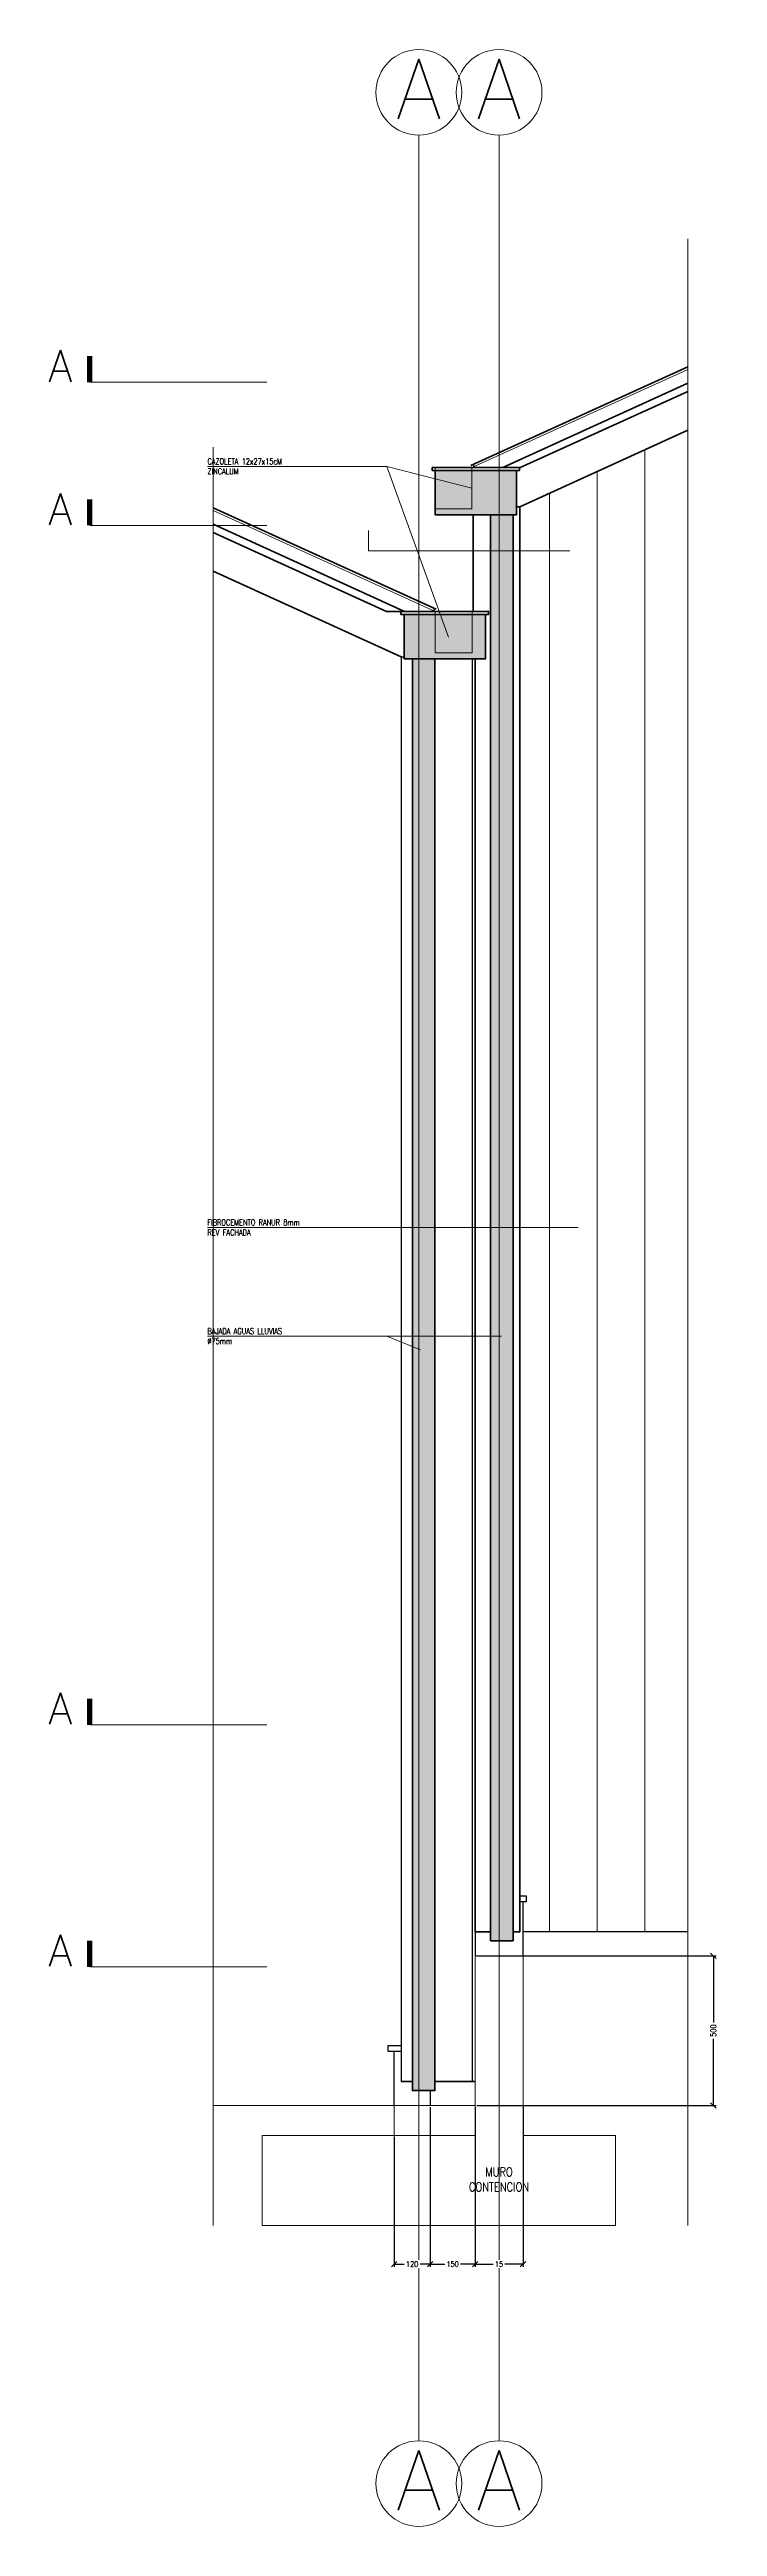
# Model space of a CAD drawing. Header units: metres. Extents: x -2 to 690, y -116 to 73.
# Drawn here: x 507.01 to 509.24, y -99.25 to -90.98 of the extents above; entities that cross this region are included whole.
import ezdxf
from ezdxf.enums import TextEntityAlignment as Align

# ---------------------------------------------------------------- set-up
doc = ezdxf.new("R2010")
doc.units = ezdxf.units.M
doc.header["$LTSCALE"] = 5
doc.header["$MEASUREMENT"] = 0
doc.layers.get('0').update_dxf_attribs({"color": 30})
doc.layers.get('DEFPOINTS').update_dxf_attribs({"color": 210})
doc.layers.add('_AUX', color=210, linetype='Continuous', lineweight=18, plot=False)
for name, color, linetype, lineweight in [('A-ANNO-DIMS', 3, 'Continuous', 18), ('A-ANNO-SYMB', 3, 'Continuous', 18), ('A-ANNO-TEXT', 3, 'Continuous', 18), ('A-DETL-MCUT', 4, 'Continuous', 25), ('A-DETL-PATT', 8, 'Continuous', 18), ('A-ELEV-IDEN', 3, 'Continuous', 18), ('A-ELEV-MBE1', 7, 'Continuous', 35), ('A-ELEV-MBE2', 4, 'Continuous', 25)]:
    doc.layers.add(name, color=color, linetype=linetype, lineweight=lineweight)
doc.styles.add('E-ROMANS', font='romans.shx', dxfattribs={"width": 0.8})
doc.dimstyles.new('E-0010_TICK_18', dxfattribs={"dimscale": 0.001, "dimtxt": 18, "dimasz": 18, "dimexe": 9, "dimexo": 6, "dimgap": 9, "dimtad": 0, "dimdec": 0, "dimlfac": 1000, "dimzin": 0, "dimdsep": 46, "dimtxsty": 'E-ROMANS', "dimblk": 'OBLIQUE', "dimcen": 9, "dimclrd": 256, "dimclre": 256, "dimclrt": 256, "dimadec": 0, "dimazin": 0, "dimtfac": 1, "dimtdec": 0, "dimtmove": 1, "dimatfit": 3, "dimldrblk": 'OPEN90', "dimfxl": 1, "dimtfill": 1, "dimtolj": 1, "dimtzin": 0, "dimarcsym": 0})

# ---------------------------------------------------------------- blocks, each defined once
blk = doc.blocks.new('_Oblique')
at = {"color": 0, "linetype": 'ByBlock', "lineweight": -2}
blk.add_line((-0.5, -0.5), (0.5, 0.5), dxfattribs=at)
blk = doc.blocks.new('*D1017')
at = {"layer": 'A-ANNO-DIMS', "lineweight": -2, "transparency": 16777216}
for p, q in [((508.2791, -97.8497), (508.2791, -98.382)), ((508.1591, -97.9497), (508.1591, -98.382)), ((508.1591, -98.373), (508.1927, -98.373)), ((508.2791, -98.373), (508.2456, -98.373))]:
    blk.add_line(p, q, dxfattribs=at)
at = {"layer": 'DEFPOINTS', "color": 0, "transparency": 16777216}
for p in [(508.2791, -97.8437), (508.1591, -97.9437)]:
    blk.add_point(p, dxfattribs=at)
at = {"layer": 'A-ANNO-DIMS', "lineweight": -2, "transparency": 16777216, "xscale": 0.018, "yscale": 0.018, "zscale": 0.018, "rotation": 180}
blk.add_blockref('_Oblique', (508.1591, -98.373), dxfattribs=at)
at = {"layer": 'A-ANNO-DIMS', "lineweight": -2, "transparency": 16777216, "xscale": 0.018, "yscale": 0.018, "zscale": 0.018}
blk.add_blockref('_Oblique', (508.2791, -98.373), dxfattribs=at)
at = {"layer": 'A-ANNO-DIMS', "transparency": 16777216, "insert": (508.2191, -98.373), "char_height": 0.018, "attachment_point": 5, "style": 'E-ROMANS', "bg_fill": 3, "box_fill_scale": 1.25, "bg_fill_color": 256, "bg_fill_true_color": 13158600, "bg_fill_transparency": 0}
blk.add_mtext('\\A1;120', dxfattribs=at)
at = {"layer": 'DEFPOINTS', "color": 0, "transparency": 16777216}
blk.add_point((508.2791, -98.373), dxfattribs=at)
blk = doc.blocks.new('_Open90')
at = {"color": 0, "linetype": 'ByBlock', "lineweight": -2}
for p, q in [((0, 0), (-1, 0)), ((-0.5, 0.5), (0, 0)), ((0, 0), (-0.5, -0.5))]:
    blk.add_line(p, q, dxfattribs=at)
blk = doc.blocks.new('*D40')
at = {"layer": 'A-ANNO-DIMS', "lineweight": -2, "transparency": 16777216}
for p, q in [((508.4291, -97.8497), (508.4291, -98.382)), ((508.5891, -97.8497), (508.5891, -98.382)), ((508.4291, -98.373), (508.4895, -98.373)), ((508.5891, -98.373), (508.5288, -98.373))]:
    blk.add_line(p, q, dxfattribs=at)
at = {"layer": 'DEFPOINTS', "color": 0, "transparency": 16777216}
for p in [(508.4291, -97.8437), (508.5891, -97.8437), (508.5891, -98.373)]:
    blk.add_point(p, dxfattribs=at)
at = {"layer": 'A-ANNO-DIMS', "lineweight": -2, "transparency": 16777216, "xscale": 0.018, "yscale": 0.018, "zscale": 0.018, "rotation": 180}
blk.add_blockref('_Oblique', (508.4291, -98.373), dxfattribs=at)
at = {"layer": 'A-ANNO-DIMS', "lineweight": -2, "transparency": 16777216, "xscale": 0.018, "yscale": 0.018, "zscale": 0.018}
blk.add_blockref('_Oblique', (508.5891, -98.373), dxfattribs=at)
at = {"layer": 'A-ANNO-DIMS', "transparency": 16777216, "insert": (508.5091, -98.373), "char_height": 0.018, "attachment_point": 5, "style": 'E-ROMANS', "bg_fill": 3, "box_fill_scale": 1.25, "bg_fill_color": 256, "bg_fill_true_color": 13158600, "bg_fill_transparency": 0}
blk.add_mtext('\\A1;15', dxfattribs=at)
blk = doc.blocks.new('*D1030')
at = {"layer": 'A-ANNO-DIMS', "lineweight": -2, "transparency": 16777216}
for p, q in [((508.2791, -97.8497), (508.2791, -98.382)), ((508.4291, -97.8497), (508.4291, -98.382)), ((508.2791, -98.373), (508.3277, -98.373)), ((508.4291, -98.373), (508.3806, -98.373))]:
    blk.add_line(p, q, dxfattribs=at)
at = {"layer": 'DEFPOINTS', "color": 0, "transparency": 16777216}
for p in [(508.2791, -97.8437), (508.4291, -97.8437), (508.4291, -98.373)]:
    blk.add_point(p, dxfattribs=at)
at = {"layer": 'A-ANNO-DIMS', "lineweight": -2, "transparency": 16777216, "xscale": 0.018, "yscale": 0.018, "zscale": 0.018, "rotation": 180}
blk.add_blockref('_Oblique', (508.2791, -98.373), dxfattribs=at)
at = {"layer": 'A-ANNO-DIMS', "lineweight": -2, "transparency": 16777216, "xscale": 0.018, "yscale": 0.018, "zscale": 0.018}
blk.add_blockref('_Oblique', (508.4291, -98.373), dxfattribs=at)
at = {"layer": 'A-ANNO-DIMS', "transparency": 16777216, "insert": (508.3541, -98.373), "char_height": 0.018, "attachment_point": 5, "style": 'E-ROMANS', "bg_fill": 3, "box_fill_scale": 1.25, "bg_fill_color": 256, "bg_fill_true_color": 13158600, "bg_fill_transparency": 0}
blk.add_mtext('\\A1;150', dxfattribs=at)
blk = doc.blocks.new('*D1031')
at = {"layer": 'A-ANNO-DIMS', "lineweight": -2, "transparency": 16777216}
for p, q in [((508.4351, -97.3437), (509.2331, -97.3437)), ((509.2241, -97.3437), (509.2241, -97.5662)), ((509.2241, -97.8437), (509.2241, -97.6212)), ((508.4351, -97.8437), (509.2331, -97.8437))]:
    blk.add_line(p, q, dxfattribs=at)
at = {"layer": 'DEFPOINTS', "color": 0, "transparency": 16777216}
for p in [(508.4291, -97.3437), (509.2241, -97.3437), (508.4291, -97.8437)]:
    blk.add_point(p, dxfattribs=at)
at = {"layer": 'A-ANNO-DIMS', "lineweight": -2, "transparency": 16777216, "xscale": 0.018, "yscale": 0.018, "zscale": 0.018}
for p, rotation in [((509.2241, -97.3437), 90), ((509.2241, -97.8437), 270)]:
    blk.add_blockref('_Oblique', p, dxfattribs=dict(at, rotation=rotation))
at = {"layer": 'A-ANNO-DIMS', "transparency": 16777216, "insert": (509.2241, -97.5937), "char_height": 0.018, "attachment_point": 5, "rotation": 90, "style": 'E-ROMANS', "bg_fill": 3, "box_fill_scale": 1.25, "bg_fill_color": 256, "bg_fill_true_color": 13158600, "bg_fill_transparency": 0}
blk.add_mtext('\\A1;500', dxfattribs=at)

msp = doc.modelspace()

# ---------------------------------------------------------------- hatches: boundary and pattern name
at = {"layer": 'A-DETL-PATT'}
h = msp.add_hatch(dxfattribs=at)
h.set_pattern_fill('LINE', color=256, scale=0.05, angle=90, style=0)
h.set_pattern_definition([(90, (31.95153, 0), (-0.15875, 3e-16), [])])
h.paths.add_polyline_path([(509.1386, -92.2505), (508.5781, -92.5057), (508.5781, -97.1437), (508.5891, -97.1437), (508.5991, -97.1437), (508.5991, -97.1637), (508.5891, -97.1637), (508.5891, -97.2637), (509.1386, -97.2637)])
for points in [[(508.5678, -92.3845), (508.2958, -92.3845), (508.2958, -92.5327), (508.5678, -92.5327)], [(508.5561, -92.5327), (508.4811, -92.5327), (508.4811, -97.2937), (508.5561, -97.2937)], [(508.4641, -92.8651), (508.1921, -92.8651), (508.1921, -93.0133), (508.4641, -93.0133)], [(508.2951, -93.0133), (508.2201, -93.0133), (508.2201, -97.7937), (508.2951, -97.7937)]]:
    msp.add_hatch(color=256, dxfattribs=at).paths.add_polyline_path(points)

# ---------------------------------------------------------------- linework, layer by layer
at = {"layer": '_AUX'}
msp.add_lwpolyline([(508.0731, -92.585), (508.0731, -92.6534), (508.7457, -92.6534)], dxfattribs=at)
at = {"layer": 'A-ANNO-SYMB', "ltscale": 10}
for p, q in [((508.2416, -98.963), (508.2416, -91.2654)), ((508.5091, -98.963), (508.5091, -91.2654))]:
    msp.add_line(p, q, dxfattribs=at)
at = {"layer": 'A-ANNO-SYMB'}
for p, q in [((507.7343, -92.0904), (507.1434, -92.0904)), ((507.7343, -92.568), (507.1434, -92.568)), ((507.7343, -96.5728), (507.1434, -96.5728)), ((507.7343, -97.3808), (507.1434, -97.3808)), ((508.4291, -97.3437), (509.1386, -97.3437)), ((508.4291, -97.3437), (508.4291, -97.8437)), ((508.4291, -97.8437), (507.5549, -97.8437))]:
    msp.add_line(p, q, dxfattribs=at)
at = {"layer": 'A-ANNO-SYMB', "const_width": 0.0175}
for points in [[(507.1434, -92.0904), (507.1434, -92.0029)], [(507.1434, -92.568), (507.1434, -92.4805)], [(507.1434, -96.5728), (507.1434, -96.4853)], [(507.1434, -97.3808), (507.1434, -97.2933)]]:
    msp.add_lwpolyline(points, dxfattribs=at)
at = {"layer": 'A-ANNO-SYMB'}
for centre in [(508.2416, -91.1223), (508.5091, -91.1223), (508.2416, -99.106), (508.5091, -99.106)]:
    msp.add_circle(centre, 0.143, dxfattribs=at)
at = {"layer": 'A-ANNO-TEXT'}
msp.add_line((508.1342, -95.2747), (508.517, -95.2747), dxfattribs=at)
for points in [[(507.5363, -92.3709), (508.1342, -92.3709), (508.3409, -92.9407)], [(508.1342, -92.3709), (508.4186, -92.4436)], [(507.5363, -94.9119), (508.1342, -94.9119), (508.7729, -94.9119)], [(507.5363, -95.2747), (508.1342, -95.2747), (508.2469, -95.3209)]]:
    msp.add_lwpolyline(points, dxfattribs=at)
at = {"layer": 'A-DETL-MCUT'}
for p, q in [((508.4236, -92.364), (508.4236, -92.3745)), ((508.2911, -92.8446), (508.2911, -92.8551)), ((508.1821, -93.007), (508.1821, -97.7637)), ((508.1821, -93.007), (508.1921, -93.007))]:
    msp.add_line(p, q, dxfattribs=at)
at = {"layer": 'A-ELEV-IDEN', "ltscale": 10}
for p, q in [((508.5891, -97.9437), (508.5891, -97.3437)), ((508.1591, -97.9437), (508.1591, -97.8437))]:
    msp.add_line(p, q, dxfattribs=at)
for points in [[(509.1386, -98.2437), (509.1386, -91.6111)], [(508.5702, -92.306), (509.1386, -92.0472)], [(507.5549, -92.307), (507.5549, -98.2437)], [(508.5702, -92.306), (508.4186, -92.3745), (508.4186, -92.5127), (508.2958, -92.5127), (508.2958, -92.3745), (508.2856, -92.3745), (508.2856, -92.3745), (508.2856, -92.3745)], [(508.1445, -92.7866), (507.5549, -92.518)], [(508.1445, -92.7866), (508.2961, -92.8551), (508.2961, -92.9933), (508.4189, -92.9933), (508.4189, -92.8551), (508.4291, -92.8551), (508.4291, -92.8551), (508.4291, -92.8551)], [(508.1591, -97.9437), (507.7191, -97.9437), (507.7191, -98.2437), (508.8972, -98.2437), (508.8972, -97.9437), (508.5891, -97.9437)]]:
    msp.add_lwpolyline(points, dxfattribs=at)
at = {"layer": 'A-ELEV-MBE1'}
for p, q in [((508.5678, -92.3845), (508.2958, -92.3845)), ((508.4231, -92.5327), (508.4231, -92.8551)), ((508.5781, -92.5057), (508.5678, -92.5057)), ((508.5781, -92.5057), (508.5781, -97.2637)), ((508.1819, -92.8551), (508.1332, -92.8551)), ((508.4641, -92.8651), (508.1921, -92.8651)), ((508.2081, -92.8651), (508.4189, -92.8651)), ((508.4291, -93.0133), (508.4291, -97.2637)), ((508.4811, -97.2637), (508.4291, -97.2637)), ((508.5781, -97.2637), (508.5561, -97.2637)), ((508.1821, -97.7637), (508.2201, -97.7637)), ((508.2951, -97.7637), (508.4291, -97.7637))]:
    msp.add_line(p, q, dxfattribs=at)
for points in [[(508.4153, -92.3677), (509.1386, -92.0384)], [(508.5212, -92.3745), (509.1386, -92.0934)], [(508.5778, -92.3762), (509.1386, -92.1208)], [(508.5781, -92.5057), (509.1386, -92.2505)], [(508.2994, -92.8483), (507.5549, -92.5094)], [(508.5561, -92.5327), (508.5561, -97.2937), (508.4811, -97.2937), (508.4811, -92.5327)], [(508.1935, -92.8551), (507.5549, -92.5643)], [(508.1332, -92.8551), (507.5549, -92.5918)], [(508.1821, -93.007), (507.5549, -92.7214)], [(508.2201, -93.0133), (508.2201, -97.7937), (508.2951, -97.7937), (508.2951, -93.0133)]]:
    msp.add_lwpolyline(points, dxfattribs=at)
for points in [[(508.2856, -92.3745), (508.2856, -92.3845), (508.2958, -92.3845), (508.2958, -92.5327), (508.5678, -92.5327), (508.5678, -92.3845), (508.5778, -92.3845), (508.5778, -92.3745)], [(508.1819, -92.8551), (508.1819, -92.8651), (508.1921, -92.8651), (508.1921, -93.0133), (508.4641, -93.0133), (508.4641, -92.8651), (508.4741, -92.8651), (508.4741, -92.8551)]]:
    msp.add_lwpolyline(points, close=True, dxfattribs=at)
at = {"layer": 'A-ELEV-MBE2'}
for p, q in [((508.4191, -93.0133), (508.4191, -97.7637)), ((508.5891, -97.3437), (508.5891, -97.1637)), ((508.4291, -97.2637), (508.4291, -97.3437)), ((509.1386, -97.2637), (508.5891, -97.2637)), ((508.1591, -97.8437), (508.1591, -97.6637)), ((508.2791, -97.7937), (508.2791, -97.8437))]:
    msp.add_line(p, q, dxfattribs=at)
for points in [[(508.5781, -97.1437), (508.5891, -97.1437), (508.5991, -97.1437), (508.5991, -97.1637), (508.5781, -97.1637)], [(508.1391, -97.6437), (508.1821, -97.6437)], [(508.1821, -97.6637), (508.1391, -97.6637), (508.1391, -97.6437)]]:
    msp.add_lwpolyline(points, dxfattribs=at)

# ---------------------------------------------------------------- texts
at = {"layer": 'A-ANNO-TEXT', "style": 'E-ROMANS'}
for s, insert, char_height, attachment_point in [('CAZOLETA 12x27x15cM\\PZINCALUM', (507.5363, -92.3709), 0.02, 4), ('FIBROCEMENTO RANUR 8mm\\PREV FACHADA', (507.5363, -94.9119), 0.02, 4), ('BAJADA AGUAS LLUVIAS\\P%%C75mm', (507.5363, -95.2747), 0.02, 4), ('\\pi-0.09,l0.09,t0.09;MURO \\PCONTENCION', (508.5091, -98.0903), 0.03, 5)]:
    msp.add_mtext(s, dxfattribs=dict(at, insert=insert, char_height=char_height, attachment_point=attachment_point))
for p in [(508.2416, -91.1112), (508.5091, -91.1112), (508.2416, -99.0949), (508.5091, -99.0949)]:
    msp.add_attdef('A', text='0.00', height=0.2, dxfattribs=at).set_placement(p, align=Align.MIDDLE_CENTER)
for p in [(507.0051, -92.036), (507.0051, -92.5135), (507.0051, -96.5183), (507.0051, -97.3263)]:
    msp.add_attdef('A', text='CORTE', height=0.10493, dxfattribs=at).set_placement(p, align=Align.MIDDLE_LEFT)

# ---------------------------------------------------------------- next in the draw order: dimensions: what is measured, and where the dimension line sits
at = {"layer": 'A-ANNO-DIMS'}
dim = msp.add_linear_dim(base=(508.2791, -98.373), p1=(508.1591, -97.9437), p2=(508.2791, -97.8437), dimstyle='E-0010_TICK_18', dxfattribs=at)
dim.commit()
dim.dimension.update_dxf_attribs({"geometry": '*D1017', "text_midpoint": (508.2191, -98.373)})
dim = msp.add_linear_dim(base=(508.5891, -98.373), p1=(508.4291, -97.8437), p2=(508.5891, -97.8437), text='15', dimstyle='E-0010_TICK_18', dxfattribs=at)
dim.commit()
dim.dimension.update_dxf_attribs({"geometry": '*D40', "text_midpoint": (508.5091, -98.373)})

# ---------------------------------------------------------------- next in the draw order: linework, layer by layer
at = {"layer": 'A-ANNO-SYMB'}
msp.add_lwpolyline([(508.4291, -97.8437), (508.4291, -97.9437), (508.1591, -97.9437), (508.1591, -98.2437), (508.8972, -98.2437), (508.8972, -97.9437), (508.5891, -97.9437), (508.5891, -97.3437)], dxfattribs=at)

# ---------------------------------------------------------------- next in the draw order: dimensions: what is measured, and where the dimension line sits
at = {"layer": 'A-ANNO-DIMS'}
dim = msp.add_linear_dim(base=(508.4291, -98.373), p1=(508.2791, -97.8437), p2=(508.4291, -97.8437), dimstyle='E-0010_TICK_18', dxfattribs=at)
dim.commit()
dim.dimension.update_dxf_attribs({"geometry": '*D1030', "text_midpoint": (508.3541, -98.373)})

# ---------------------------------------------------------------- next in the draw order: dimensions: what is measured, and where the dimension line sits
dim = msp.add_linear_dim(base=(509.2241, -97.3437), p1=(508.4291, -97.8437), p2=(508.4291, -97.3437), angle=90, dimstyle='E-0010_TICK_18', dxfattribs=at)
dim.commit()
dim.dimension.update_dxf_attribs({"geometry": '*D1031', "text_midpoint": (509.2241, -97.5937)})

doc.saveas('drawing.dxf')
